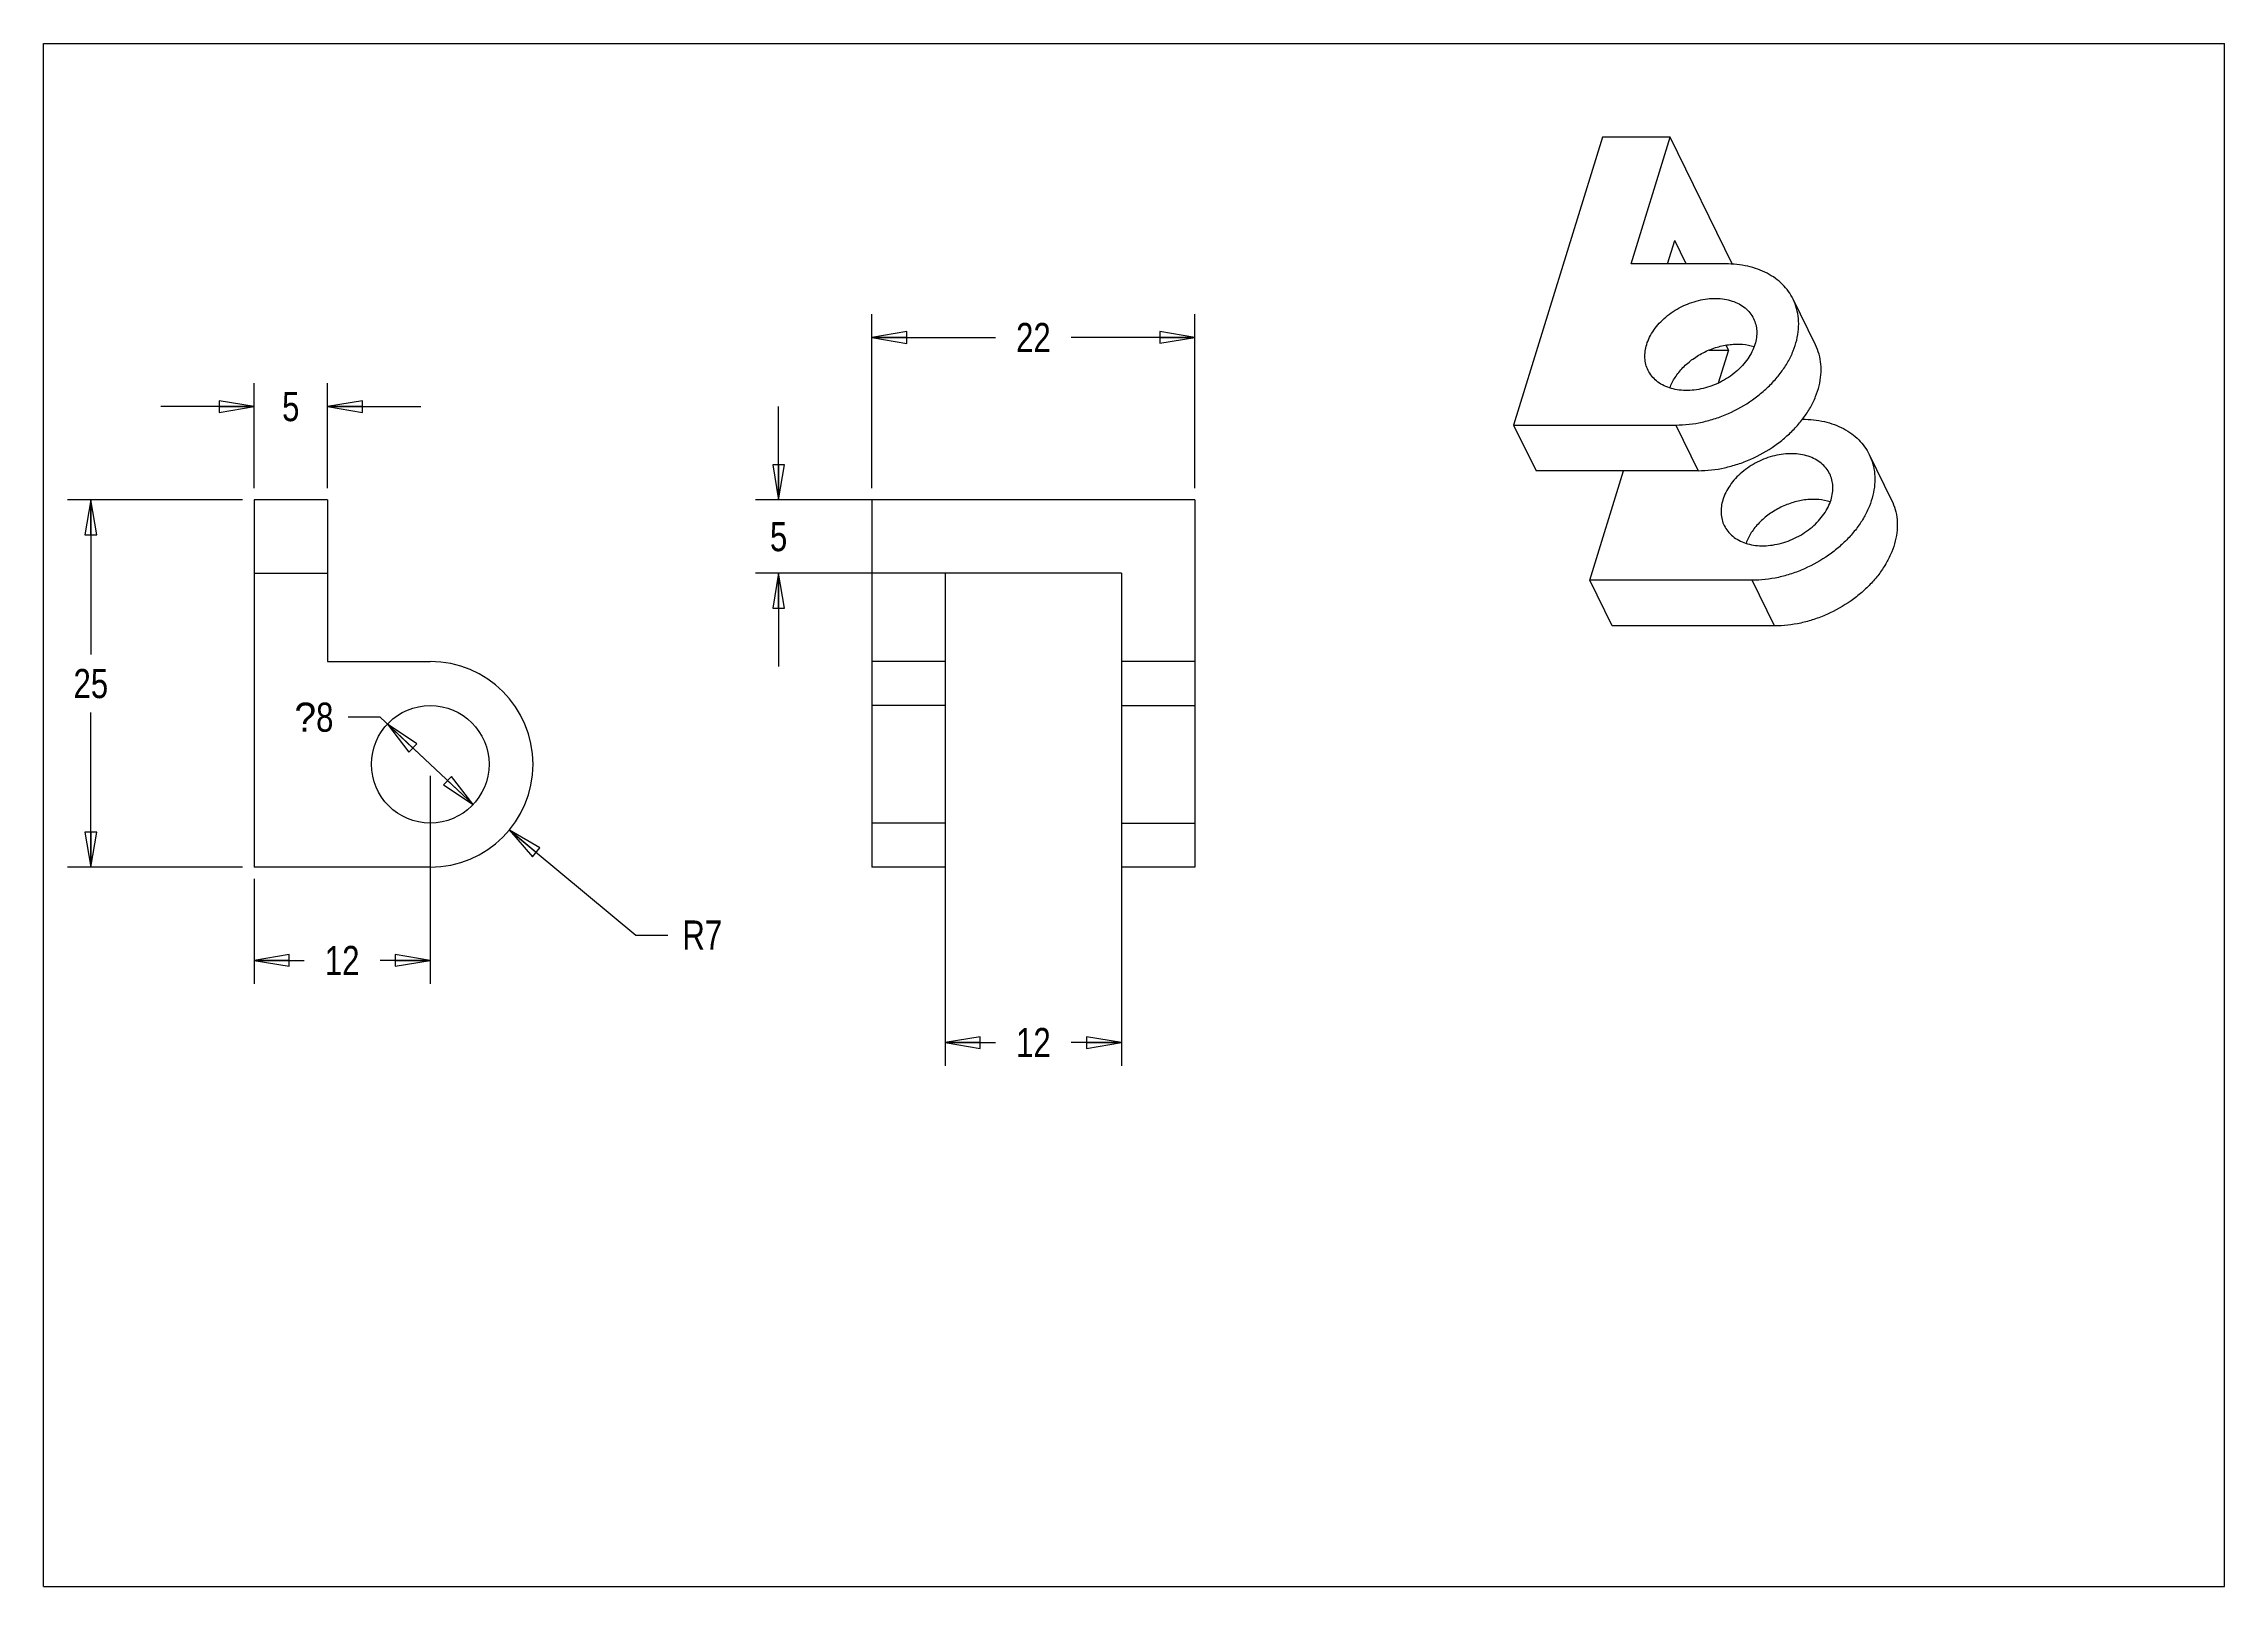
# Model space of a CAD drawing. Header units: millimetres. Extents: x 0 to 297, y 0 to 210.
import ezdxf

# ---------------------------------------------------------------- set-up
doc = ezdxf.new("R2010")
doc.units = ezdxf.units.MM
doc.header["$LTSCALE"] = 0.64311
doc.header["$MEASUREMENT"] = 0
doc.layers.get('0').update_dxf_attribs({"linetype": 'CONTINUOUS'})
doc.styles.get("Standard").update_dxf_attribs({"font": 'txt', "width": 0.8})
doc.styles.add('TEXTSTYLE_2', font='symbol_asme.ttf')
doc.dimstyles.new('DIMSTYLE_1', dxfattribs={"dimtxt": 0.15625, "dimasz": 0.1875, "dimexe": 0.125, "dimexo": 0.625, "dimgap": 0.078125, "dimtad": 1, "dimlfac": 0.5, "dimzin": 4, "dimtxsty": 'STANDARD', "dimblk": 'CLOSED', "dimblk1": 'CLOSED', "dimblk2": 'CLOSED', "dimcen": 2.5, "dimazin": 1, "dimtfac": 1, "dimtmove": 0, "dimatfit": 3, "dimldrblk": 'CLOSED', "dimtzin": 4})
doc.dimstyles.new('DIMSTYLE_2', dxfattribs={"dimtxt": 0.15625, "dimasz": 0.1875, "dimexe": 0.125, "dimexo": 0.625, "dimtad": 1, "dimlfac": 0.5, "dimzin": 4, "dimtxsty": 'STANDARD', "dimblk": 'CLOSED', "dimblk1": 'CLOSED', "dimblk2": 'CLOSED', "dimcen": 2.5, "dimazin": 1, "dimtfac": 1, "dimtmove": 0, "dimatfit": 2, "dimldrblk": 'CLOSED', "dimtzin": 4})
doc.dimstyles.new('DIMSTYLE_3', dxfattribs={"dimtxt": 0.15625, "dimasz": 0.1875, "dimexe": 0.125, "dimexo": 0.625, "dimtad": 1, "dimlfac": 0.5, "dimzin": 4, "dimtxsty": 'STANDARD', "dimblk": 'CLOSED', "dimblk1": 'CLOSED', "dimblk2": 'CLOSED', "dimcen": 2.5, "dimazin": 1, "dimtfac": 1, "dimtmove": 0, "dimatfit": 3, "dimldrblk": 'CLOSED', "dimtzin": 4})

# ---------------------------------------------------------------- blocks, each defined once
blk = doc.blocks.new('_CLOSED')
at = {"color": 0, "linetype": 'ByBlock'}
for p, q in [((0, 0), (-1, 0.167)), ((-1, 0.167), (-1, -0.167)), ((-1, -0.167), (0, 0)), ((-1, 0), (0, 0))]:
    blk.add_line(p, q, dxfattribs=at)
blk = doc.blocks.new('*D1')
at = {"color": 2, "linetype": 'Continuous', "transparency": 16777216}
for p, q in [((112.8, 149.49), (112.8, 173.17)), ((156.8, 149.49), (156.8, 173.17)), ((112.8, 170), (129.64, 170)), ((156.8, 170), (139.96, 170))]:
    blk.add_line(p, q, dxfattribs=at)
at = {"color": 2, "linetype": 'Continuous', "transparency": 16777216, "xscale": 4.762499999999999, "yscale": 4.762499999999999, "zscale": 4.762499999999999, "rotation": 179.9960589214}
blk.add_blockref('_CLOSED', (112.8, 170), dxfattribs=at)
at = {"color": 2, "linetype": 'Continuous', "transparency": 16777216, "xscale": 4.762499999999999, "yscale": 4.762499999999999, "zscale": 4.762499999999999}
blk.add_blockref('_CLOSED', (156.8, 170), dxfattribs=at)
at = {"color": 2, "linetype": 'Continuous', "transparency": 16777216, "insert": (134.8, 171.98), "char_height": 3.969, "width": 6.35, "attachment_point": 2, "line_spacing_factor": 0.9}
blk.add_mtext('22', dxfattribs=at)
blk = doc.blocks.new('*D2')
at = {"color": 2, "linetype": 'Continuous', "transparency": 16777216}
for p, q in [((100.1, 147.9), (100.1, 160.6)), ((133.22, 147.9), (96.93, 147.9)), ((133.22, 137.9), (96.93, 137.9)), ((100.1, 137.9), (100.1, 125.2))]:
    blk.add_line(p, q, dxfattribs=at)
at = {"color": 2, "linetype": 'Continuous', "transparency": 16777216, "xscale": 4.762499999999999, "yscale": 4.762499999999999, "zscale": 4.762499999999999}
for p, rotation in [((100.1, 147.9), -90.00150841419999), ((100.1, 137.9), 89.9984915858)]:
    blk.add_blockref('_CLOSED', p, dxfattribs=dict(at, rotation=rotation))
at = {"color": 2, "linetype": 'Continuous', "transparency": 16777216, "insert": (100.1, 144.88), "char_height": 3.97, "width": 3.175, "attachment_point": 2, "line_spacing_factor": 0.9}
blk.add_mtext('5', dxfattribs=at)
blk = doc.blocks.new('*D3')
at = {"color": 2, "linetype": 'Continuous', "transparency": 16777216}
for p, q in [((28.66, 149.49), (28.66, 163.78)), ((38.66, 149.49), (38.66, 163.78)), ((28.66, 160.6), (15.96, 160.6)), ((38.66, 160.6), (51.36, 160.6))]:
    blk.add_line(p, q, dxfattribs=at)
at = {"color": 2, "linetype": 'Continuous', "transparency": 16777216, "xscale": 4.762499999999999, "yscale": 4.762499999999999, "zscale": 4.762499999999999}
blk.add_blockref('_CLOSED', (28.66, 160.6), dxfattribs=at)
at = {"color": 2, "linetype": 'Continuous', "transparency": 16777216, "xscale": 4.762499999999999, "yscale": 4.762499999999999, "zscale": 4.762499999999999, "rotation": 180}
blk.add_blockref('_CLOSED', (38.66, 160.6), dxfattribs=at)
at = {"color": 2, "linetype": 'Continuous', "transparency": 16777216, "insert": (33.66, 162.58), "char_height": 3.97, "width": 3.175, "attachment_point": 2, "line_spacing_factor": 0.9}
blk.add_mtext('5', dxfattribs=at)
blk = doc.blocks.new('*D4')
at = {"color": 2, "linetype": 'Continuous', "transparency": 16777216}
for p, q in [((27.07, 147.9), (3.26, 147.9)), ((6.43, 147.9), (6.43, 126.87)), ((6.43, 97.9), (6.43, 118.93)), ((27.07, 97.9), (3.26, 97.9))]:
    blk.add_line(p, q, dxfattribs=at)
at = {"color": 2, "linetype": 'Continuous', "transparency": 16777216, "xscale": 4.762499999999999, "yscale": 4.762499999999999, "zscale": 4.762499999999999}
for p, rotation in [((6.43, 147.9), 90), ((6.43, 97.9), -90.00000000000001)]:
    blk.add_blockref('_CLOSED', p, dxfattribs=dict(at, rotation=rotation))
at = {"color": 2, "linetype": 'Continuous', "transparency": 16777216, "insert": (6.43, 124.88), "char_height": 3.969, "width": 6.35, "attachment_point": 2, "line_spacing_factor": 0.9}
blk.add_mtext('25', dxfattribs=at)
blk = doc.blocks.new('*D5')
at = {"color": 2, "linetype": 'Continuous', "transparency": 16777216}
for p, q in [((52.66, 110.31), (52.66, 82.02)), ((28.66, 96.31), (28.66, 82.02)), ((28.66, 85.2), (35.5, 85.2)), ((52.66, 85.2), (45.82, 85.2))]:
    blk.add_line(p, q, dxfattribs=at)
at = {"color": 2, "linetype": 'Continuous', "transparency": 16777216, "xscale": 4.762499999999999, "yscale": 4.762499999999999, "zscale": 4.762499999999999, "rotation": 180}
blk.add_blockref('_CLOSED', (28.66, 85.2), dxfattribs=at)
at = {"color": 2, "linetype": 'Continuous', "transparency": 16777216, "xscale": 4.762499999999999, "yscale": 4.762499999999999, "zscale": 4.762499999999999}
blk.add_blockref('_CLOSED', (52.66, 85.2), dxfattribs=at)
at = {"color": 2, "linetype": 'Continuous', "transparency": 16777216, "insert": (40.66, 87.18), "char_height": 3.969, "width": 6.35, "attachment_point": 2, "line_spacing_factor": 0.9}
blk.add_mtext('12', dxfattribs=at)
blk = doc.blocks.new('*D6')
at = {"color": 2, "linetype": 'Continuous', "transparency": 16777216}
for p, q in [((45.82, 118.32), (41.46, 118.32)), ((52.66, 111.9), (45.82, 118.32)), ((46.83, 117.38), (52.66, 111.9)), ((58.49, 106.42), (52.66, 111.9))]:
    blk.add_line(p, q, dxfattribs=at)
at = {"color": 2, "linetype": 'Continuous', "transparency": 16777216, "xscale": 4.762499999999999, "yscale": 4.762499999999999, "zscale": 4.762499999999999}
for p, rotation in [((46.83, 117.38), 136.8000000099), ((58.49, 106.42), -43.19999999010005)]:
    blk.add_blockref('_CLOSED', p, dxfattribs=dict(at, rotation=rotation))
at = {"color": 2, "linetype": 'Continuous', "transparency": 16777216, "insert": (39.47, 120.3), "char_height": 3.9688, "width": 7.8561, "attachment_point": 3, "line_spacing_factor": 0.9, "style": 'TEXTSTYLE_2'}
blk.add_mtext('?\\ftxt;{\\W0.8;8}', dxfattribs=at)
blk = doc.blocks.new('*D7')
at = {"color": 2, "linetype": 'Continuous', "transparency": 16777216}
for p, q in [((63.43, 102.95), (80.64, 88.66)), ((80.64, 88.66), (85, 88.66))]:
    blk.add_line(p, q, dxfattribs=at)
at = {"color": 2, "linetype": 'Continuous', "transparency": 16777216, "xscale": 4.762499999999999, "yscale": 4.762499999999999, "zscale": 4.762499999999999, "rotation": 140.2811746255}
blk.add_blockref('_CLOSED', (63.43, 102.95), dxfattribs=at)
at = {"color": 2, "linetype": 'Continuous', "transparency": 16777216, "insert": (86.99, 90.64), "char_height": 3.969, "width": 6.35, "attachment_point": 1, "line_spacing_factor": 0.9}
blk.add_mtext('R7', dxfattribs=at)
blk = doc.blocks.new('*D8')
at = {"color": 2, "linetype": 'Continuous', "transparency": 16777216}
for p, q in [((122.8, 110.31), (122.8, 70.85)), ((146.8, 110.31), (146.8, 70.85)), ((122.8, 74.03), (129.64, 74.03)), ((146.8, 74.03), (139.96, 74.03))]:
    blk.add_line(p, q, dxfattribs=at)
at = {"color": 2, "linetype": 'Continuous', "transparency": 16777216, "xscale": 4.762499999999999, "yscale": 4.762499999999999, "zscale": 4.762499999999999, "rotation": 180}
blk.add_blockref('_CLOSED', (122.8, 74.03), dxfattribs=at)
at = {"color": 2, "linetype": 'Continuous', "transparency": 16777216, "xscale": 4.762499999999999, "yscale": 4.762499999999999, "zscale": 4.762499999999999}
blk.add_blockref('_CLOSED', (146.8, 74.03), dxfattribs=at)
at = {"color": 2, "linetype": 'Continuous', "transparency": 16777216, "insert": (134.8, 76.01), "char_height": 3.969, "width": 6.35, "attachment_point": 2, "line_spacing_factor": 0.9}
blk.add_mtext('12', dxfattribs=at)

msp = doc.modelspace()

# ---------------------------------------------------------------- linework, layer by layer
at = {"color": 7, "linetype": 'Continuous'}
for p, q in [((0, 0), (0, 210)), ((0, 210), (297, 210)), ((297, 0), (297, 210)), ((212.303, 197.249), (200.2, 158.083)), ((221.514, 197.249), (212.303, 197.249)), ((216.188, 180.016), (221.514, 197.249)), ((230, 179.957), (221.514, 197.249)), ((221.16, 180.016), (222.144, 183.2)), ((223.706, 180.016), (222.144, 183.2)), ((229.083, 180.016), (216.188, 180.016)), ((241.313, 169.001), (238.263, 175.217)), ((226.836, 168.281), (229.465, 168.281)), ((229.465, 168.281), (228.078, 163.793)), ((229.465, 168.281), (229.135, 168.952)), ((200.2, 158.083), (203.25, 151.867)), ((200.2, 158.083), (222.305, 158.083)), ((222.305, 158.083), (225.356, 151.867)), ((225.356, 151.867), (203.25, 151.867)), ((210.571, 136.948), (215.182, 151.867)), ((248.634, 154.082), (251.684, 147.866)), ((28.659, 147.9), (28.659, 97.9)), ((38.659, 147.899), (28.659, 147.899)), ((38.659, 147.899), (38.659, 125.899)), ((112.804, 147.9), (112.802, 97.9)), ((156.804, 147.899), (112.804, 147.9)), ((156.804, 147.899), (156.802, 97.899)), ((28.659, 137.899), (38.659, 137.899)), ((122.803, 137.9), (122.802, 97.9)), ((146.803, 137.899), (122.803, 137.9)), ((146.803, 137.899), (146.802, 97.899)), ((232.677, 136.948), (210.571, 136.948)), ((213.622, 130.732), (210.571, 136.948)), ((235.727, 130.732), (232.677, 136.948)), ((235.727, 130.732), (213.622, 130.732)), ((38.659, 125.899), (52.659, 125.899)), ((122.803, 125.9), (112.803, 125.9)), ((156.803, 125.899), (146.803, 125.899)), ((122.803, 119.9), (112.803, 119.9)), ((146.803, 119.899), (156.803, 119.899)), ((122.802, 103.9), (112.802, 103.9)), ((146.802, 103.899), (156.802, 103.899)), ((52.659, 97.899), (28.659, 97.899)), ((122.802, 97.9), (112.802, 97.9)), ((156.802, 97.899), (146.802, 97.899)), ((0, 0), (297, 0))]:
    msp.add_line(p, q, dxfattribs=at)
msp.add_circle((52.659, 111.899), 8, dxfattribs=at)
msp.add_arc((52.659, 111.899), 14, -90, 90, dxfattribs=at)
at = {"color": 7, "linetype": 'Continuous', "extrusion": (0, 0, 25.4)}
for points, knots in [([(238.263, 175.217), (238.082, 175.585), (237.654, 176.297), (236.836, 177.252), (235.853, 178.083), (234.721, 178.778), (233.456, 179.328), (231.585, 179.868), (230.092, 180.016), (229.083, 180.016)], [0, 0, 0, 0, 0.11284, 0.2271851, 0.3443964, 0.4655767, 0.591507, 0.7226052, 1, 1, 1, 1]), ([(218.326, 169.05), (218.431, 169.39), (218.709, 170.071), (219.289, 171.039), (220.029, 171.955), (221.214, 173.089), (222.622, 174.017), (224.163, 174.692), (225.362, 175.061), (226.57, 175.279), (227.757, 175.342), (228.894, 175.247), (229.953, 174.996), (230.907, 174.595), (231.732, 174.051), (232.405, 173.377), (232.741, 172.849), (232.876, 172.574)], [0, 0, 0, 0, 0.0589804, 0.1210368, 0.185929, 0.2531844, 0.3918151, 0.4618204, 0.531088, 0.5988254, 0.6643455, 0.7271242, 0.7868612, 0.8435384, 0.8974666, 0.9493016, 1, 1, 1, 1]), ([(222.305, 158.083), (223.505, 158.083), (225.332, 158.299), (227.697, 158.95), (230.043, 159.853), (232.245, 161.094), (234.207, 162.624), (235.518, 163.884), (236.65, 165.239), (237.584, 166.664), (238.301, 168.135), (238.789, 169.624), (239.036, 171.106), (239.038, 172.554), (238.792, 173.939), (238.464, 174.807), (238.263, 175.217)], [0, 0, 0, 0, 0.1324798, 0.2011721, 0.2707163, 0.4097732, 0.4782475, 0.5452167, 0.6102089, 0.6728597, 0.7329435, 0.7904053, 0.8453869, 0.8982431, 0.9495366, 1, 1, 1, 1]), ([(232.876, 172.574), (233.003, 172.315), (233.205, 171.765), (233.336, 170.884), (233.294, 169.964), (233.157, 169.354), (233.063, 169.05)], [0, 0, 0, 0, 0.2390864, 0.482911, 0.7355853, 1, 1, 1, 1]), ([(218.512, 165.525), (218.386, 165.784), (218.184, 166.334), (218.053, 167.215), (218.094, 168.135), (218.232, 168.745), (218.326, 169.05)], [0, 0, 0, 0, 0.2390864, 0.482911, 0.7355853, 1, 1, 1, 1]), ([(233.063, 169.05), (232.958, 168.709), (232.68, 168.028), (232.1, 167.061), (231.36, 166.144), (230.175, 165.01), (228.767, 164.082), (227.226, 163.407), (226.026, 163.038), (224.818, 162.82), (223.631, 162.757), (222.495, 162.852), (221.436, 163.103), (220.482, 163.504), (219.657, 164.048), (218.984, 164.722), (218.647, 165.25), (218.512, 165.525)], [0, 0, 0, 0, 0.0589804, 0.1210368, 0.185929, 0.2531844, 0.3918151, 0.4618204, 0.531088, 0.5988254, 0.6643455, 0.7271242, 0.7868612, 0.8435384, 0.8974666, 0.9493016, 1, 1, 1, 1]), ([(221.479, 163.139), (221.663, 163.639), (222.039, 164.37), (222.686, 165.264), (223.462, 166.141), (224.609, 167.122), (226.182, 168.062), (227.889, 168.731), (229.367, 169.037), (230.535, 169.113), (231.638, 169.077), (232.446, 168.927), (232.953, 168.765)], [0, 0, 0, 0, 0.1150727, 0.1757698, 0.2382928, 0.3675157, 0.5000455, 0.6325693, 0.7617756, 0.8242859, 0.8849735, 1, 1, 1, 1]), ([(225.356, 151.867), (226.555, 151.867), (228.382, 152.082), (230.748, 152.734), (233.094, 153.637), (235.296, 154.878), (237.258, 156.408), (238.568, 157.668), (239.701, 159.023), (240.634, 160.448), (241.352, 161.918), (241.839, 163.408), (242.087, 164.89), (242.088, 166.338), (241.842, 167.723), (241.514, 168.591), (241.313, 169.001)], [0, 0, 0, 0, 0.1324798, 0.2011721, 0.2707163, 0.4097732, 0.4782475, 0.5452167, 0.6102089, 0.6728597, 0.7329435, 0.7904053, 0.8453869, 0.8982431, 0.9495366, 1, 1, 1, 1]), ([(239.544, 158.881), (240.544, 158.875), (242.023, 158.72), (243.874, 158.176), (245.126, 157.625), (246.247, 156.932), (247.22, 156.104), (248.03, 155.155), (248.454, 154.448), (248.634, 154.083)], [0, 0, 0, 0, 0.2771989, 0.4082245, 0.5341273, 0.6553265, 0.7725997, 0.8870429, 1, 1, 1, 1]), ([(243.247, 151.439), (243.112, 151.715), (242.776, 152.242), (242.103, 152.916), (241.278, 153.46), (240.324, 153.862), (239.265, 154.112), (238.128, 154.207), (236.941, 154.144), (235.734, 153.926), (234.534, 153.558), (232.993, 152.882), (231.585, 151.955), (230.4, 150.82), (229.66, 149.904), (229.08, 148.937), (228.803, 148.255), (228.697, 147.915)], [0, 0, 0, 0, 0.0506987, 0.1025342, 0.1564632, 0.213141, 0.2728788, 0.3356584, 0.4011791, 0.4689166, 0.5381838, 0.6081887, 0.7468181, 0.8140738, 0.8789606, 0.9410262, 1, 1, 1, 1]), ([(248.634, 154.083), (248.835, 153.673), (249.163, 152.805), (249.409, 151.42), (249.408, 149.972), (249.16, 148.49), (248.673, 147), (247.955, 145.53), (247.022, 144.105), (245.89, 142.75), (244.579, 141.49), (242.617, 139.959), (240.415, 138.718), (238.069, 137.815), (235.703, 137.164), (233.876, 136.948), (232.677, 136.948)], [0, 0, 0, 0, 0.0504636, 0.1017569, 0.1546127, 0.2095937, 0.267055, 0.3271385, 0.389789, 0.4547809, 0.5217499, 0.5902245, 0.7292821, 0.7988273, 0.8675175, 1, 1, 1, 1]), ([(243.434, 147.915), (243.528, 148.219), (243.666, 148.829), (243.707, 149.749), (243.576, 150.631), (243.374, 151.181), (243.247, 151.439)], [0, 0, 0, 0, 0.2643797, 0.5171043, 0.7609088, 1, 1, 1, 1]), ([(228.697, 147.915), (228.603, 147.611), (228.466, 147), (228.424, 146.08), (228.555, 145.199), (228.757, 144.649), (228.884, 144.39)], [0, 0, 0, 0, 0.2643797, 0.5171043, 0.7609088, 1, 1, 1, 1]), ([(228.884, 144.39), (229.019, 144.115), (229.355, 143.587), (230.029, 142.913), (230.854, 142.369), (231.808, 141.968), (232.866, 141.717), (234.003, 141.623), (235.19, 141.686), (236.398, 141.904), (237.597, 142.272), (239.138, 142.947), (240.547, 143.875), (241.731, 145.009), (242.471, 145.926), (243.051, 146.893), (243.329, 147.574), (243.434, 147.915)], [0, 0, 0, 0, 0.0506987, 0.1025342, 0.1564632, 0.213141, 0.2728788, 0.3356584, 0.4011791, 0.4689166, 0.5381838, 0.6081887, 0.7468181, 0.8140738, 0.8789606, 0.9410262, 1, 1, 1, 1]), ([(243.321, 147.632), (242.814, 147.793), (242.006, 147.943), (240.904, 147.978), (239.737, 147.902), (238.26, 147.596), (236.554, 146.927), (234.981, 145.988), (233.835, 145.008), (233.06, 144.132), (232.412, 143.239), (232.036, 142.508), (231.852, 142.008)], [0, 0, 0, 0, 0.1150355, 0.1757233, 0.2382333, 0.3674324, 0.4999453, 0.6324646, 0.7616838, 0.8242059, 0.8849023, 1, 1, 1, 1]), ([(251.684, 147.867), (251.885, 147.457), (252.214, 146.589), (252.46, 145.204), (252.458, 143.756), (252.211, 142.274), (251.723, 140.784), (251.006, 139.314), (250.072, 137.889), (248.94, 136.534), (247.629, 135.274), (245.667, 133.743), (243.465, 132.502), (241.119, 131.599), (238.754, 130.948), (236.927, 130.732), (235.727, 130.732)], [0, 0, 0, 0, 0.0504636, 0.1017569, 0.1546127, 0.2095937, 0.267055, 0.3271385, 0.389789, 0.4547809, 0.5217499, 0.5902245, 0.7292821, 0.7988273, 0.8675175, 1, 1, 1, 1])]:
    msp.add_open_spline(points, degree=3, knots=knots, dxfattribs=at)

# ---------------------------------------------------------------- dimensions: what is measured, and where the dimension line sits
at = {"color": 2, "linetype": 'Continuous'}
for base, p1, p2, angle, picture, middle in [((112.804, 169.997), (156.804, 147.899), (112.804, 147.9), 179.99849, '*D1', (134.804, 169.996)), ((100.102, 137.9), (134.804, 147.9), (134.803, 137.9), 269.99849, '*D2', (100.201, 142.9)), ((6.434, 97.9), (28.659, 147.9), (28.659, 97.9), 270, '*D4', (6.534, 122.9))]:
    dim = msp.add_linear_dim(base=base, p1=p1, p2=p2, angle=angle, dimstyle='DIMSTYLE_1', dxfattribs=at)
    dim.commit()
    dim.dimension.update_dxf_attribs({"geometry": picture, "text_midpoint": middle, "dimtype": 160})
for base, p1, p2, picture, middle in [((38.659, 160.6), (28.659, 147.9), (38.659, 147.9), '*D3', (33.759, 160.6)), ((52.659, 85.199), (28.659, 97.9), (52.659, 111.9), '*D5', (41.056, 85.199)), ((146.803, 74.026), (122.803, 111.9), (146.803, 111.899), '*D8', (135.2, 74.026))]:
    dim = msp.add_linear_dim(base=base, p1=p1, p2=p2, dimstyle='DIMSTYLE_1', dxfattribs=at)
    dim.commit()
    dim.dimension.update_dxf_attribs({"geometry": picture, "text_midpoint": middle, "dimtype": 160})
dim = msp.add_diameter_dim_2p(p1=(46.828, 117.377), p2=(58.491, 106.424), text='{\\fSymbol_ASME;\\W1.0;?}<>', dimstyle='DIMSTYLE_2', dxfattribs=at)
dim.commit()
dim.dimension.update_dxf_attribs({"geometry": '*D6', "text_midpoint": (35.546, 118.319), "dimtype": 163})
dim = msp.add_radius_dim(center=(52.659, 111.9), mpoint=(63.428, 102.954), text='R<>', dimstyle='DIMSTYLE_3', dxfattribs=at)
dim.commit()
dim.dimension.update_dxf_attribs({"geometry": '*D7', "text_midpoint": (90.162, 88.657), "dimtype": 164})

doc.saveas('drawing.dxf')
